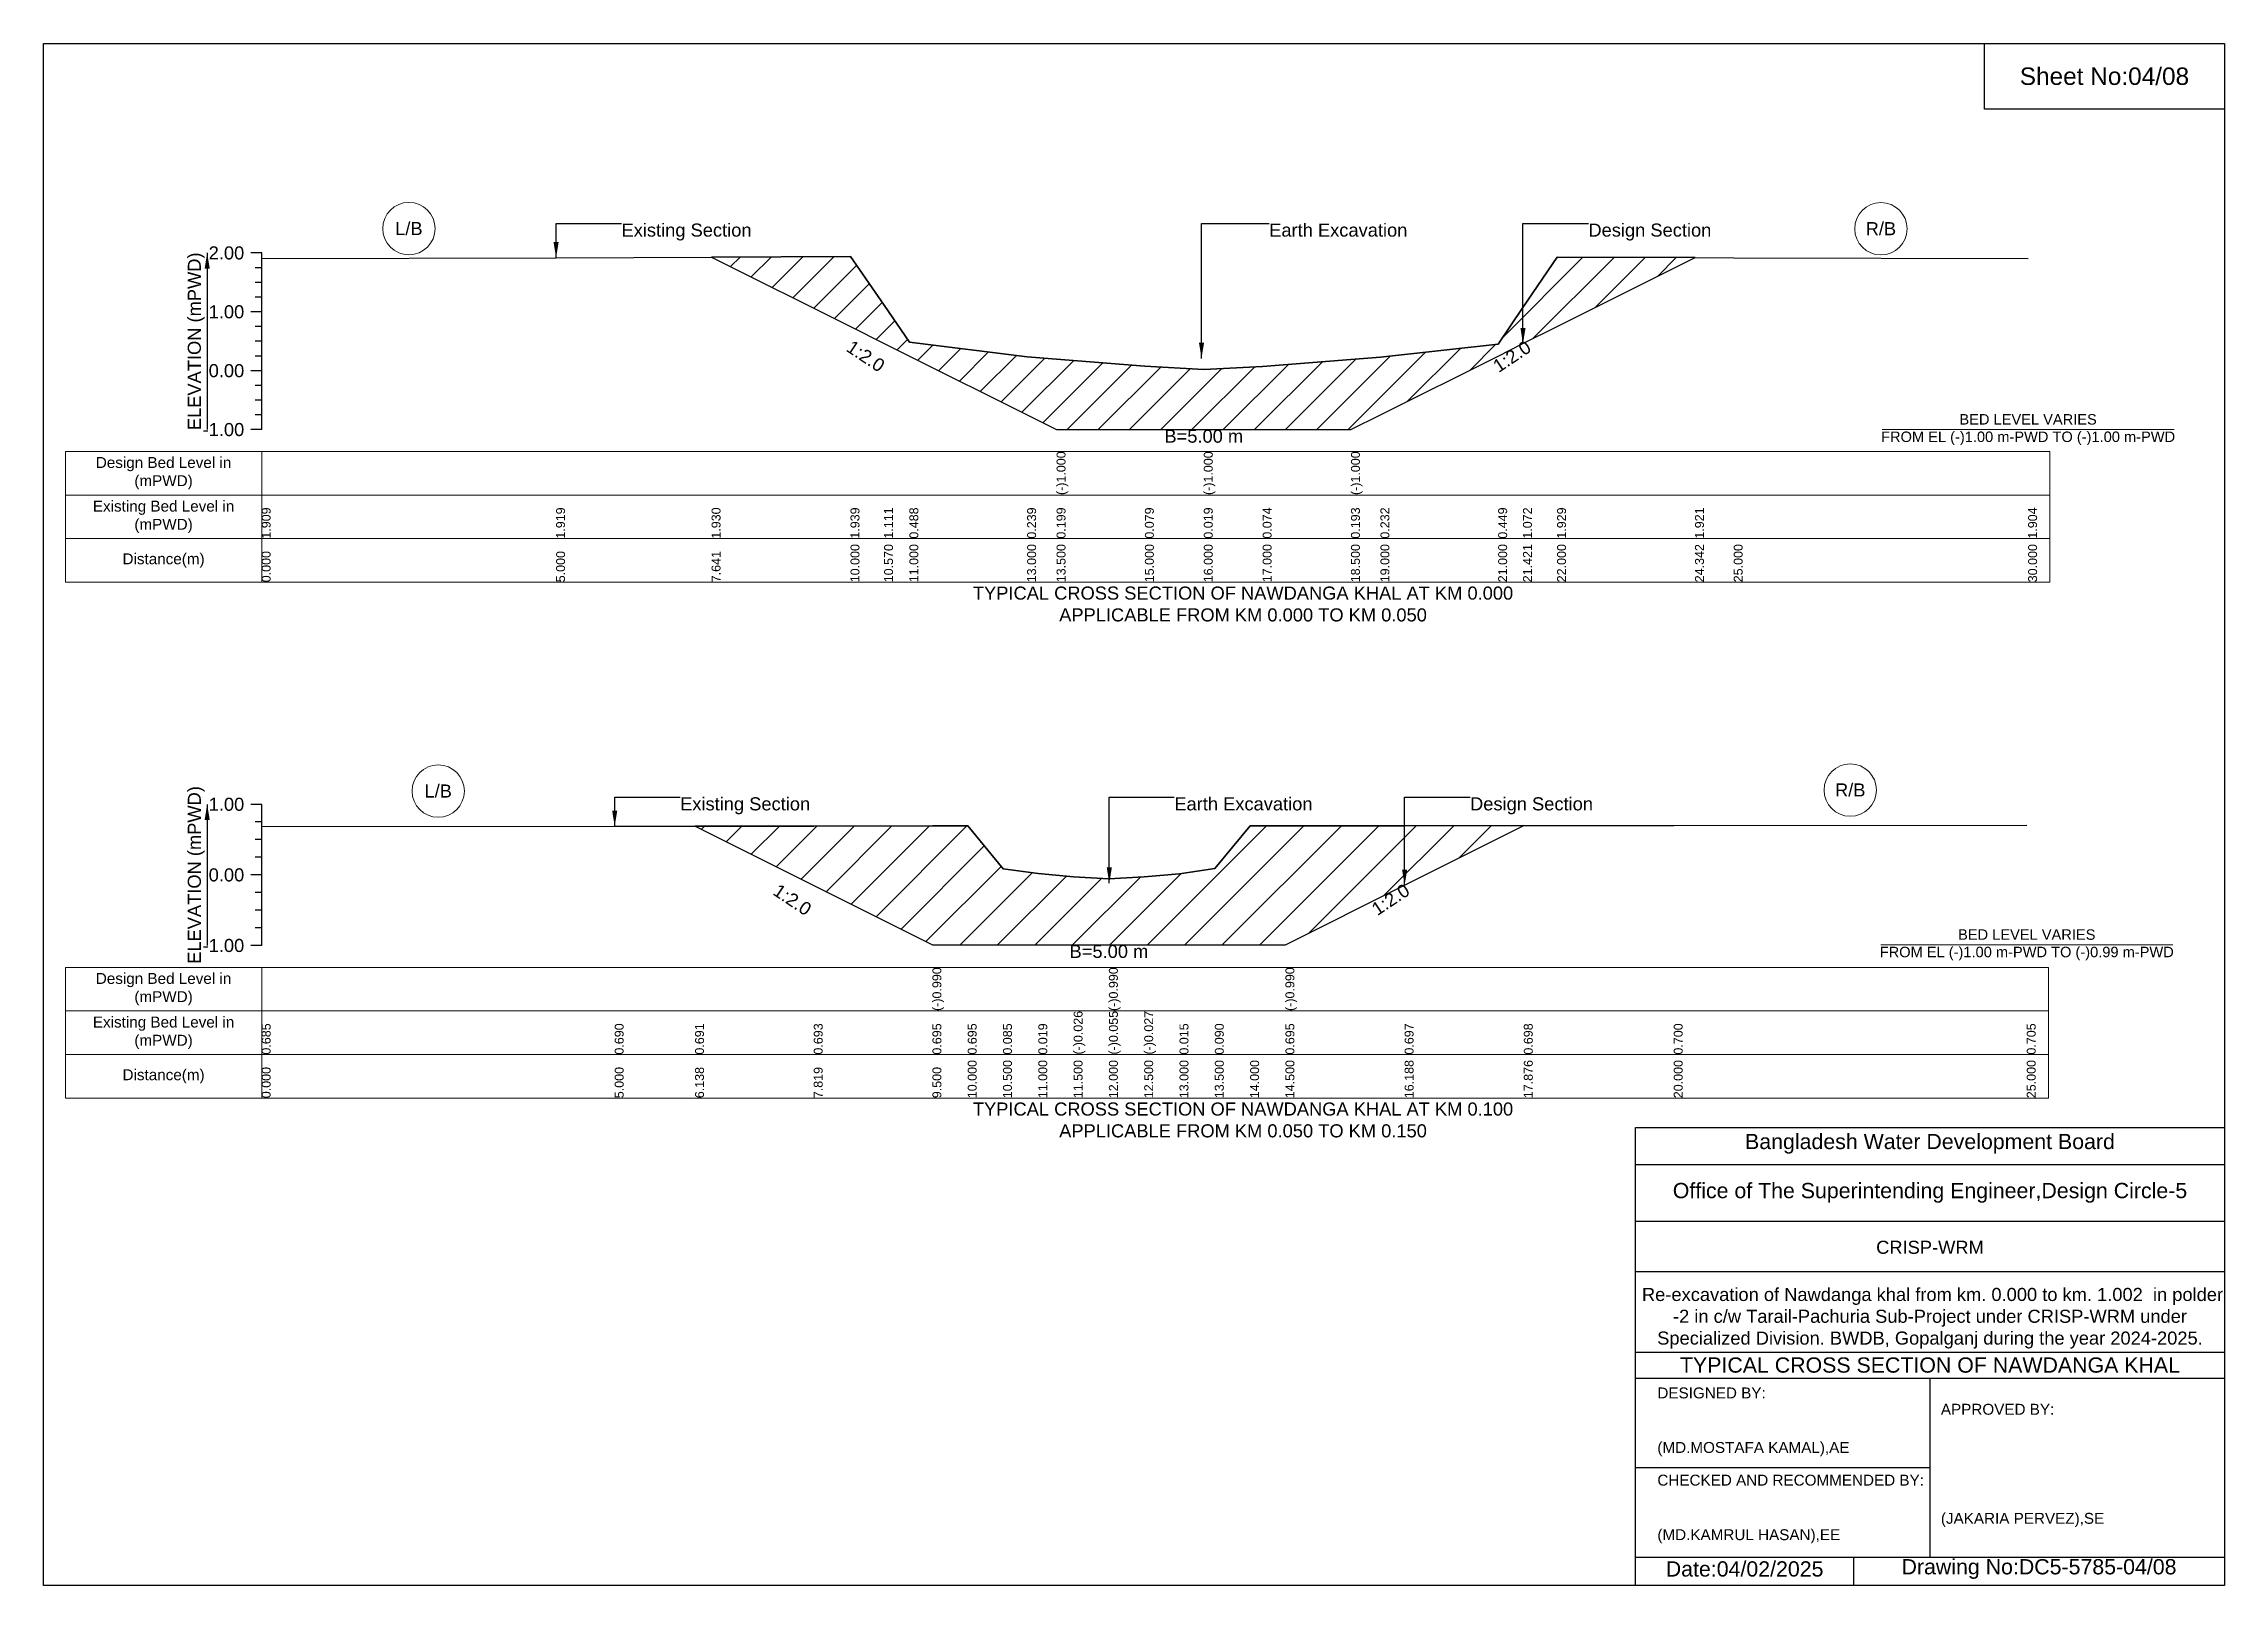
# Model space of a CAD drawing. Header units: inches. Extents: x 91000 to 198000, y -5656 to 7635.
# Drawn here: x 130000 to 138000, y -5656 to 0 of the extents above; entities that cross this region are included whole.
import ezdxf

# ---------------------------------------------------------------- set-up
doc = ezdxf.new("R2010")
doc.units = ezdxf.units.IN
doc.header["$LTSCALE"] = 7
doc.header["$MEASUREMENT"] = 0
for name, color, linetype, lineweight in [('Cross section Data Border', 7, 'Continuous', 9), ('Cross Section Labels', 7, 'Continuous', 9), ('Existing_Bed_Level for Xsection', 7, 'Continuous', 25)]:
    doc.layers.add(name, color=color, linetype=linetype, lineweight=lineweight)
doc.styles.get("Standard").update_dxf_attribs({"font": 'arial.ttf'})
doc.dimstyles.get("Standard").update_dxf_attribs({"dimtxt": 0.18, "dimasz": 0.18, "dimexe": 0.18, "dimexo": 0.0625, "dimgap": 0.09, "dimtad": 0, "dimtih": 1, "dimtoh": 1, "dimdec": 4, "dimzin": 0, "dimdsep": 46, "dimtxsty": 'Standard', "dimcen": 0.09, "dimadec": 0, "dimazin": 0, "dimtfac": 1, "dimtdec": 4, "dimtofl": 0, "dimtmove": 0, "dimatfit": 3, "dimfxl": 1, "dimtolj": 1, "dimtzin": 0, "dimarcsym": 0})

msp = doc.modelspace()

# ---------------------------------------------------------------- texts
at = {"attachment_point": 5}
for s, insert, char_height in [('Sheet No:04/08', (137560, -120), 64), ('Bangladesh Water Development Board', (136920, -4036), 56), ('Office of The Superintending Engineer,Design Circle-5', (136920, -4216), 56)]:
    msp.add_mtext(s, dxfattribs=dict(at, insert=insert, char_height=char_height))
for s, insert, char_height, width, attachment_point in [('CRISP-WRM', (136920, -4416), 48, 2240, 5), (' Re-excavation of Nawdanga khal from km. 0.000 to km. 1.002  in polder -2 in c/w Tarail-Pachuria Sub-Project under CRISP-WRM under Specialized Division. BWDB, Gopalganj during the year 2024-2025.', (136920, -4676), 48, 2160, 5), ('TYPICAL CROSS SECTION OF NAWDANGA KHAL', (136920, -4848), 56, 2240, 5), ('DESIGNED BY:^J^J^J(MD.MOSTAFA KAMAL),AE', (135920, -5056), 40, 1120, 4), ('APPROVED BY:^J^J^J^J^J^J(JAKARIA PERVEZ),SE', (136960, -5216), 40, 1120, 4), ('CHECKED AND RECOMMENDED BY:^J^J^J(MD.KAMRUL HASAN),EE', (135920, -5376), 40, 1120, 4), ('Date:04/02/2025', (136240, -5596), 56, 1120, 5), ('Drawing No:DC5-5785-04/08', (137320, -5596), 56, 1760, 5)]:
    msp.add_mtext(s, dxfattribs=dict(insert=insert, char_height=char_height, width=width, attachment_point=attachment_point))
at = {"layer": 'Cross section Data Border', "char_height": 40, "width": 640, "attachment_point": 5}
for s, insert in [('Design Bed Level in (mPWD)', (130440, -1576.1)), ('Existing Bed Level in (mPWD)', (130440, -1736.1)), ('Distance(m)', (130440, -1896.1)), ('Design Bed Level in (mPWD)', (130440, -3468.8)), ('Existing Bed Level in (mPWD)', (130440, -3628.8)), ('Distance(m)', (130440, -3788.8))]:
    msp.add_mtext(s, dxfattribs=dict(at, insert=insert))
at = {"layer": 'Cross Section Labels'}
for s, insert, char_height, attachment_point in [('L/B', (131340, -678.7), 48, 5), ('Existing Section', (132120, -660.1), 48, 1), ('Earth Excavation', (134496, -660.1), 48, 1), ('Design Section', (135667, -660.1), 48, 1), ('R/B', (136740, -679.2), 48, 5), ('BED LEVEL VARIES ^JFROM EL (-)1.00 m-PWD TO (-)1.00 m-PWD', (137280, -1416.1), 38.4, 5), ('B=5.00 m', (134256, -1416.1), 48, 2), ('TYPICAL CROSS SECTION OF NAWDANGA KHAL AT KM 0.000^JAPPLICABLE FROM KM 0.000 TO KM 0.050', (134400, -2056.1), 48, 5), ('L/B', (131447.5, -2742.2), 48, 5), ('R/B', (136627.5, -2738.3), 48, 5), ('Existing Section', (132335, -2764.9), 48, 1), ('Earth Excavation', (134148, -2764.9), 48, 1), ('Design Section', (135232.8, -2764.9), 48, 1), ('BED LEVEL VARIES ^JFROM EL (-)1.00 m-PWD TO (-)0.99 m-PWD', (137275, -3306.2), 38.4, 5), ('B=5.00 m', (133908, -3306.2), 48, 2), ('TYPICAL CROSS SECTION OF NAWDANGA KHAL AT KM 0.100^JAPPLICABLE FROM KM 0.050 TO KM 0.150', (134400, -3948.8), 48, 5)]:
    msp.add_mtext(s, dxfattribs=dict(at, insert=insert, char_height=char_height, attachment_point=attachment_point))
at = {"layer": 'Cross Section Labels', "char_height": 48, "attachment_point": 2}
for insert, rotation in [((133029.2, -1126.7), 326.30993), ((135373, -1127.6), 33.69007), ((132760.3, -3120.8), 326.30993), ((134928, -3119.9), 33.69007)]:
    msp.add_mtext('1:2.0', dxfattribs=dict(at, insert=insert, rotation=rotation))
at = {"layer": 'Existing_Bed_Level for Xsection', "rotation": 90}
for s, insert, char_height, attachment_point in [('ELEVATION (mPWD)', (130560, -1092.1), 48, 5), ('(-)1.000', (133716, -1656.1), 32.8, 1), ('(-)1.000', (134256, -1656.1), 32.8, 1), ('(-)1.000', (134796, -1656.1), 32.8, 1), ('1.909', (130800, -1816.1), 32.8, 1), ('1.919', (131880, -1816.1), 32.8, 1), ('1.930', (132450.4, -1816.1), 32.8, 1), ('1.939', (132960, -1816.1), 32.8, 1), ('1.111', (133083.2, -1816.1), 32.8, 1), ('0.488', (133176, -1816.1), 32.8, 1), ('0.239', (133608, -1816.1), 32.8, 1), ('0.199', (133716, -1816.1), 32.8, 1), ('0.079', (134040, -1816.1), 32.8, 1), ('0.019', (134256, -1816.1), 32.8, 1), ('0.074', (134472, -1816.1), 32.8, 1), ('0.193', (134796, -1816.1), 32.8, 1), ('0.232', (134904, -1816.1), 32.8, 1), ('0.449', (135336, -1816.1), 32.8, 1), ('1.072', (135427, -1816.1), 32.8, 1), ('1.929', (135552, -1816.1), 32.8, 1), ('1.921', (136058, -1816.1), 32.8, 1), ('1.904', (137280, -1816.1), 32.8, 1), ('10.000', (132960, -1976.1), 32.8, 1), ('10.570', (133083.2, -1976.1), 32.8, 1), ('11.000', (133176, -1976.1), 32.8, 1), ('13.000', (133608, -1976.1), 32.8, 1), ('13.500', (133716, -1976.1), 32.8, 1), ('15.000', (134040, -1976.1), 32.8, 1), ('16.000', (134256, -1976.1), 32.8, 1), ('17.000', (134472, -1976.1), 32.8, 1), ('18.500', (134796, -1976.1), 32.8, 1), ('19.000', (134904, -1976.1), 32.8, 1), ('21.000', (135336, -1976.1), 32.8, 1), ('21.421', (135427, -1976.1), 32.8, 1), ('22.000', (135552, -1976.1), 32.8, 1), ('24.342', (136058, -1976.1), 32.8, 1), ('25.000', (136200, -1976.1), 32.8, 1), ('30.000', (137280, -1976.1), 32.8, 1), ('0.000', (130800, -1976.1), 32.8, 1), ('5.000', (131880, -1976.1), 32.8, 1), ('7.641', (132450.4, -1976.1), 32.8, 1), ('ELEVATION (mPWD)', (130560, -3049.8), 48, 5), ('(-)0.990', (133260.5, -3548.8), 32.8, 1), ('(-)0.990', (133908, -3548.8), 32.8, 1), ('(-)0.990', (134555.5, -3548.8), 32.8, 1), ('0.685', (130800, -3708.8), 32.8, 1), ('0.690', (132095, -3708.8), 32.8, 1), ('0.691', (132389.7, -3708.8), 32.8, 1), ('0.693', (132825.1, -3708.8), 32.8, 1), ('0.695', (133260.5, -3708.8), 32.8, 1), ('0.695', (133390, -3708.8), 32.8, 1), ('0.085', (133519.5, -3708.8), 32.8, 1), ('0.019', (133649, -3708.8), 32.8, 1), ('(-)0.026', (133778.5, -3708.8), 32.8, 1), ('(-)0.055', (133908, -3708.8), 32.8, 1), ('(-)0.027', (134037.5, -3708.8), 32.8, 1), ('0.015', (134167, -3708.8), 32.8, 1), ('0.090', (134296.5, -3708.8), 32.8, 1), ('0.695', (134555.5, -3708.8), 32.8, 1), ('0.697', (134992.8, -3708.8), 32.8, 1), ('0.698', (135430, -3708.8), 32.8, 1), ('0.700', (135980, -3708.8), 32.8, 1), ('0.705', (137275, -3708.8), 32.8, 1), ('0.000', (130800, -3868.8), 32.8, 1), ('5.000', (132095, -3868.8), 32.8, 1), ('6.138', (132389.7, -3868.8), 32.8, 1), ('7.819', (132825.1, -3868.8), 32.8, 1), ('9.500', (133260.5, -3868.8), 32.8, 1), ('10.000', (133390, -3868.8), 32.8, 1), ('10.500', (133519.5, -3868.8), 32.8, 1), ('11.000', (133649, -3868.8), 32.8, 1), ('11.500', (133778.5, -3868.8), 32.8, 1), ('12.000', (133908, -3868.8), 32.8, 1), ('12.500', (134037.5, -3868.8), 32.8, 1), ('13.000', (134167, -3868.8), 32.8, 1), ('13.500', (134296.5, -3868.8), 32.8, 1), ('14.000', (134426, -3868.8), 32.8, 1), ('14.500', (134555.5, -3868.8), 32.8, 1), ('16.188', (134992.8, -3868.8), 32.8, 1), ('17.876', (135430, -3868.8), 32.8, 1), ('20.000', (135980, -3868.8), 32.8, 1), ('25.000', (137275, -3868.8), 32.8, 1)]:
    msp.add_mtext(s, dxfattribs=dict(at, insert=insert, char_height=char_height, attachment_point=attachment_point))
at = {"layer": 'Existing_Bed_Level for Xsection', "char_height": 48, "attachment_point": 6}
for s, insert in [('2.00', (130736, -768.1)), ('1.00', (130736, -984.1)), ('0.00', (130736, -1200.1)), ('-1.00', (130736, -1416.1)), ('1.00', (130736, -2790.8)), ('0.00', (130736, -3049.8)), ('-1.00', (130736, -3308.8))]:
    msp.add_mtext(s, dxfattribs=dict(at, insert=insert))

# ---------------------------------------------------------------- hatches: boundary and pattern name
at = {"layer": 'Existing_Bed_Level for Xsection'}
h = msp.add_hatch(dxfattribs=at)
h.set_pattern_fill('ANSI31', color=256, scale=648, style=0)
h.paths.add_polyline_path([(132450.4, -783.3), (132960, -1038.1), (133083.2, -1099.7), (133176, -1146.1), (133608, -1362.1), (133716, -1416.1), (134040, -1416.1), (134256, -1416.1), (134472, -1416.1), (134796, -1416.1), (134904, -1362.1), (135336, -1146.1), (135427, -1100.6), (135552, -1038.1), (136058, -785.1), (135552, -783.4), (135427, -968.5), (135336, -1103.1), (134904, -1150), (134796, -1158.5), (134472, -1184.1), (134256, -1196), (134040, -1183), (133716, -1157.1), (133608, -1148.5), (133176, -1094.7), (133083.2, -960.1), (132960, -781.3)])
h = msp.add_hatch(dxfattribs=at)
h.set_pattern_fill('ANSI31', color=256, scale=777, style=0)
h.paths.add_polyline_path([(132389.7, -2870.8), (132825.1, -3088.5), (133260.5, -3306.2), (133390, -3306.2), (133519.5, -3306.2), (133649, -3306.2), (133778.5, -3306.2), (133908, -3306.2), (134037.5, -3306.2), (134167, -3306.2), (134296.5, -3306.2), (134426, -3306.2), (134555.5, -3306.2), (134992.8, -3087.5), (135430, -2868.9), (134992.8, -2869.3), (134555.5, -2869.6), (134426, -2869.8), (134296.5, -3026.4), (134167, -3045.9), (134037.5, -3056.7), (133908, -3064), (133778.5, -3056.5), (133649, -3044.8), (133519.5, -3027.7), (133390, -2869.8), (133260.5, -2869.9), (132825.1, -2870.3)])

# ---------------------------------------------------------------- linework, layer by layer
for points in [[(130000, 0), (138000, 0), (138000, -5656), (130000, -5656)], [(137120, 0), (138000, 0), (138000, -240), (137120, -240)]]:
    msp.add_lwpolyline(points, close=True)
for points in [[(135840, -5656), (135840, -3976), (138000, -3976)], [(135840, -4112), (138000, -4112)], [(135840, -4320), (138000, -4320)], [(135840, -4504), (138000, -4504)], [(135840, -4800), (138000, -4800)], [(135840, -4896), (138000, -4896)], [(136920, -4896), (136920, -5552)], [(135840, -5224), (136920, -5224)], [(135840, -5552), (138000, -5552)], [(136640, -5552), (136640, -5656)]]:
    msp.add_lwpolyline(points)
at = {"layer": 'Cross section Data Border'}
for points in [[(130080, -1496.1), (137360, -1496.1), (137360, -1976.1), (130080, -1976.1)], [(130080, -3388.8), (137355, -3388.8), (137355, -3868.8), (130080, -3868.8)]]:
    msp.add_lwpolyline(points, close=True, dxfattribs=at)
for points in [[(130800, -1496.1), (130800, -1976.1)], [(130080, -1656.1), (137360, -1656.1)], [(130080, -1816.1), (137360, -1816.1)], [(130800, -3388.8), (130800, -3868.8)], [(130080, -3548.8), (137355, -3548.8)], [(130080, -3708.8), (137355, -3708.8)]]:
    msp.add_lwpolyline(points, dxfattribs=at)
at = {"layer": 'Cross Section Labels'}
for points in [[(136744.2, -1416.1), (137815.8, -1416.1)], [(136739.2, -3306.2), (137810.8, -3306.2)]]:
    msp.add_lwpolyline(points, dxfattribs=at)
for centre in [(131340, -678.7), (136740, -679.2), (131447.5, -2742.2), (136627.5, -2738.3)]:
    msp.add_circle(centre, 96, dxfattribs=at)
at = {"layer": 'Existing_Bed_Level for Xsection'}
for points in [[(130800, -768.1), (130760, -768.1)], [(130800, -1416.1), (130800, -1200.1), (130800, -984.1), (130800, -768.1)], [(130800, -787.8), (131880, -785.6), (132450.4, -783.3), (132960, -781.3), (133083.2, -960.1), (133176, -1094.7), (133608, -1148.5), (133716, -1157.1), (133716, -1157.1), (134040, -1183), (134256, -1196), (134256, -1196), (134472, -1184.1), (134796, -1158.5), (134796, -1158.5), (134904, -1150), (135336, -1103.1), (135427, -968.5), (135552, -783.4), (136058, -785.1), (136200, -785.6), (137280, -788.8)], [(130800, -822.1), (130776, -822.1)], [(130800, -876.1), (130776, -876.1)], [(130800, -930.1), (130776, -930.1)], [(130800, -984.1), (130760, -984.1)], [(130800, -1038.1), (130776, -1038.1)], [(130800, -1092.1), (130776, -1092.1)], [(130800, -1146.1), (130776, -1146.1)], [(130800, -1200.1), (130760, -1200.1)], [(130800, -1254.1), (130776, -1254.1)], [(130800, -1308.1), (130776, -1308.1)], [(130800, -1416.1), (130760, -1416.1)], [(130800, -1362.1), (130776, -1362.1)], [(130800, -2790.8), (130760, -2790.8)], [(130800, -3308.8), (130800, -3049.8), (130800, -2790.8)], [(130800, -2855.5), (130776, -2855.5)], [(130800, -2872.3), (132095, -2871), (132389.7, -2870.8), (132825.1, -2870.3), (133260.5, -2869.9), (133260.5, -2869.9), (133390, -2869.8), (133519.5, -3027.7), (133649, -3044.8), (133778.5, -3056.5), (133908, -3064), (133908, -3064), (134037.5, -3056.7), (134167, -3045.9), (134296.5, -3026.4), (134426, -2869.8), (134555.5, -2869.6), (134555.5, -2869.6), (134992.8, -2869.3), (135430, -2868.9), (135980, -2868.5), (137275, -2867.2)], [(130800, -2920.3), (130776, -2920.3)], [(130800, -2985), (130776, -2985)], [(130800, -3049.8), (130760, -3049.8)], [(130800, -3114.5), (130776, -3114.5)], [(130800, -3179.3), (130776, -3179.3)], [(130800, -3244), (130776, -3244)], [(130800, -3308.8), (130760, -3308.8)]]:
    msp.add_lwpolyline(points, dxfattribs=at)
for points in [[(132450.4, -783.3), (132960, -1038.1), (133083.2, -1099.7), (133176, -1146.1), (133608, -1362.1), (133716, -1416.1), (133716, -1416.1), (134040, -1416.1), (134256, -1416.1), (134256, -1416.1), (134472, -1416.1), (134796, -1416.1), (134796, -1416.1), (134904, -1362.1), (135336, -1146.1), (135427, -1100.6), (135552, -1038.1), (136058, -785.1), (136058, -785.1), (136058, -785.1), (135552, -783.4), (135427, -968.5), (135336, -1103.1), (134904, -1150), (134796, -1158.5), (134796, -1158.5), (134472, -1184.1), (134256, -1196), (134256, -1196), (134040, -1183), (133716, -1157.1), (133716, -1157.1), (133608, -1148.5), (133176, -1094.7), (133083.2, -960.1), (132960, -781.3)], [(132389.7, -2870.8), (132389.7, -2870.8), (132825.1, -3088.5), (133260.5, -3306.2), (133260.5, -3306.2), (133390, -3306.2), (133519.5, -3306.2), (133649, -3306.2), (133778.5, -3306.2), (133908, -3306.2), (133908, -3306.2), (134037.5, -3306.2), (134167, -3306.2), (134296.5, -3306.2), (134426, -3306.2), (134555.5, -3306.2), (134555.5, -3306.2), (134992.8, -3087.5), (135430, -2868.9), (135430, -2868.9), (135430, -2868.9), (134992.8, -2869.3), (134555.5, -2869.6), (134555.5, -2869.6), (134426, -2869.8), (134296.5, -3026.4), (134167, -3045.9), (134037.5, -3056.7), (133908, -3064), (133908, -3064), (133778.5, -3056.5), (133649, -3044.8), (133519.5, -3027.7), (133390, -2869.8), (133260.5, -2869.9), (133260.5, -2869.9), (132825.1, -2870.3), (132389.7, -2870.8)]]:
    msp.add_lwpolyline(points, close=True, dxfattribs=at)

msp.set_redraw_order([(e.dxf.handle, doc.entitydb.next_handle()) for e in msp.query("TEXT MTEXT ATTDEF DIMENSION ARC_DIMENSION")])  # texts and dimensions are drawn at this point

# ---------------------------------------------------------------- leaders
at = {"layer": 'Cross Section Labels', "annotation_type": 0, "has_hookline": 1, "hookline_direction": 0}
for points, text_width in [([(131880, -785.6), (131880, -660.1), (132119.9, -660.1)], 467.2), ([(134247.7, -1154.8), (134247.7, -660.1), (134495.9, -660.1)], 497), ([(135427, -1100.6), (135427, -660.1), (135666.9, -660.1)], 441.2), ([(132095, -2871), (132095, -2764.9), (132334.9, -2764.9)], 467.2), ([(133909.4, -3079.8), (133909.4, -2764.9), (134147.9, -2764.9)], 497), ([(134992.8, -3087.5), (134992.8, -2764.9), (135232.7, -2764.9)], 441.2)]:
    msp.add_leader(points, dimstyle='Standard', override={"dimasz": 57.6}, dxfattribs=dict(at, text_width=text_width))
at = {"layer": 'Existing_Bed_Level for Xsection'}
for points in [[(130600, -768.1), (130600, -1416.1)], [(130600, -2790.8), (130600, -3308.8)]]:
    msp.add_leader(points, dimstyle='Standard', override={"dimasz": 57.6}, dxfattribs=at)

doc.saveas('drawing.dxf')
